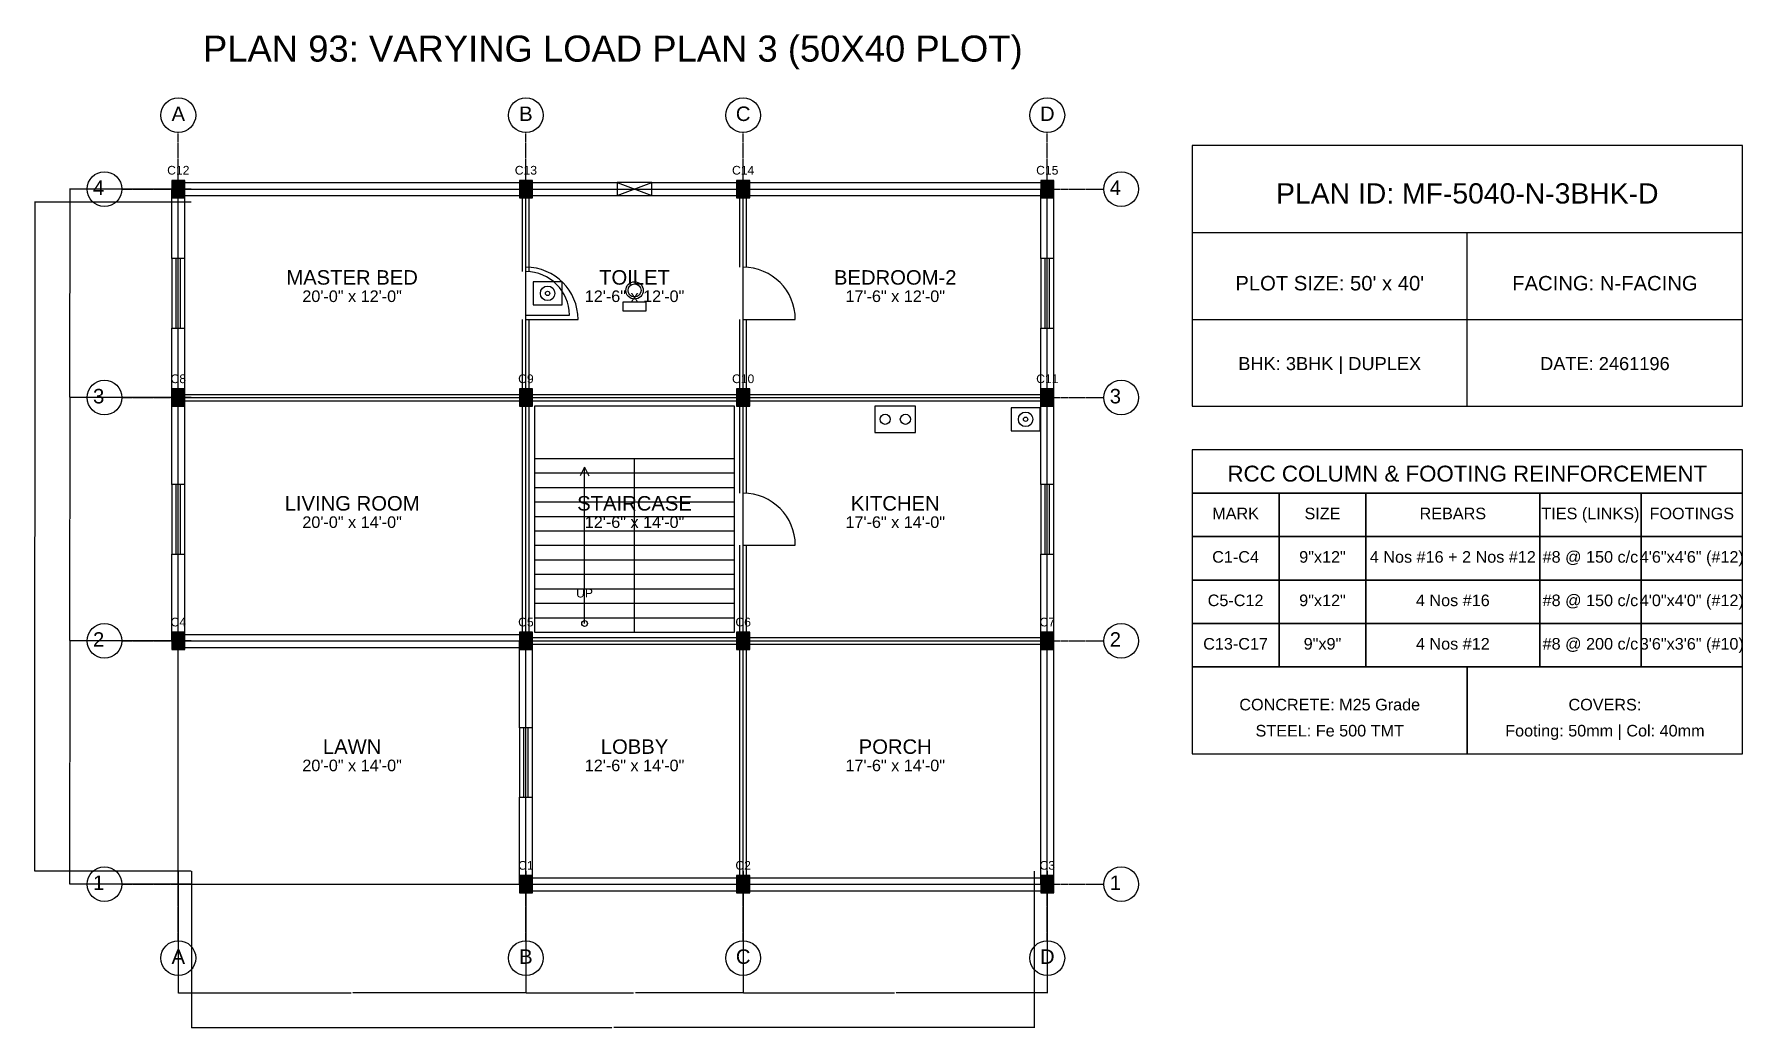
# Model space of a CAD drawing. Header units: inches. Extents: x -134 to 23580, y -99 to 23207.
# Drawn here: x 4900 to 6080, y 22401 to 23087 of the extents above; entities that cross this region are included whole.
import ezdxf
from ezdxf.enums import TextEntityAlignment as Align

# ---------------------------------------------------------------- set-up
doc = ezdxf.new("R2010")
doc.units = ezdxf.units.IN
doc.header["$MEASUREMENT"] = 0
doc.linetypes.add('CENTER', pattern=[2, 1.25, -0.25, 0.25, -0.25])
for name, color, linetype in [('A-COL-HATCH', 251, 'Continuous'), ('A-COLUMN', 1, 'Continuous'), ('A-DIM', 5, 'Continuous'), ('A-DOOR', 30, 'Continuous'), ('A-FIXTURE', 8, 'Continuous'), ('A-STAIR', 6, 'Continuous'), ('A-TEXT', 2, 'Continuous'), ('A-WALL-EXT', 7, 'Continuous'), ('A-WALL-INT', 9, 'Continuous'), ('A-WINDOW', 4, 'Continuous'), ('S-BEAM-FRAMING', 2, 'Continuous'), ('S-BUBBLE', 4, 'Continuous'), ('S-GRID-CENTER', 8, 'CENTER'), ('S-TABLE', 7, 'Continuous'), ('S-TEXT', 3, 'Continuous')]:
    doc.layers.add(name, color=color, linetype=linetype)
doc.styles.get("Standard").update_dxf_attribs({"font": 'arial.ttf'})
doc.dimstyles.get("Standard").update_dxf_attribs({"dimtxt": 0.18, "dimasz": 0.18, "dimexe": 0.18, "dimexo": 0.0625, "dimgap": 0.09, "dimtad": 0, "dimtih": 1, "dimtoh": 1, "dimdec": 4, "dimzin": 0, "dimdsep": 46, "dimtxsty": 'Standard', "dimcen": 0.09, "dimadec": 0, "dimazin": 0, "dimtfac": 1, "dimtdec": 4, "dimtofl": 0, "dimtmove": 0, "dimatfit": 3, "dimfxl": 1, "dimtolj": 1, "dimtzin": 0, "dimarcsym": 0})

msp = doc.modelspace()

# ---------------------------------------------------------------- texts
at = {"layer": 'A-TEXT'}
for s, height, p in [('PLAN 93: VARYING LOAD PLAN 3 (50X40 PLOT)', 18, (5300, 23068)), ('C12', 6, (5000, 22990)), ('C13', 6, (5240, 22990)), ('C14', 6, (5390, 22990)), ('C15', 6, (5600, 22990)), ('PLAN ID: MF-5040-N-3BHK-D', 14, (5890, 22970)), ('MASTER BED', 10, (5120, 22914)), ('TOILET', 10, (5315, 22914)), ('BEDROOM-2', 10, (5495, 22914)), ("PLOT SIZE: 50' x 40'", 10, (5795, 22910)), ('FACING: N-FACING', 10, (5985, 22910)), ('20\'-0" x 12\'-0"', 8, (5120, 22902)), ('12\'-6" x 12\'-0"', 8, (5315, 22902)), ('17\'-6" x 12\'-0"', 8, (5495, 22902)), ('BHK: 3BHK | DUPLEX', 9, (5795, 22855)), ('DATE: 2461196', 9, (5985, 22855)), ('C8', 6, (5000, 22846)), ('C9', 6, (5240, 22846)), ('C10', 6, (5390, 22846)), ('C11', 6, (5600, 22846)), ('LIVING ROOM', 10, (5120, 22758)), ('STAIRCASE', 10, (5315, 22758)), ('KITCHEN', 10, (5495, 22758)), ('20\'-0" x 14\'-0"', 8, (5120, 22746)), ('12\'-6" x 14\'-0"', 8, (5315, 22746)), ('17\'-6" x 14\'-0"', 8, (5495, 22746)), ('UP', 6, (5280.5, 22698)), ('C4', 6, (5000, 22678)), ('C5', 6, (5240, 22678)), ('C6', 6, (5390, 22678)), ('C7', 6, (5600, 22678)), ('LAWN', 10, (5120, 22590)), ('LOBBY', 10, (5315, 22590)), ('PORCH', 10, (5495, 22590)), ('20\'-0" x 14\'-0"', 8, (5120, 22578)), ('12\'-6" x 14\'-0"', 8, (5315, 22578)), ('17\'-6" x 14\'-0"', 8, (5495, 22578)), ('C1', 6, (5240, 22510)), ('C2', 6, (5390, 22510)), ('C3', 6, (5600, 22510))]:
    msp.add_text(s, height=height, dxfattribs=at).set_placement(p, align=Align.CENTER)
at = {"layer": 'S-TEXT'}
for s, height, p in [('A', 10, (5000, 23027)), ('B', 10, (5240, 23027)), ('C', 10, (5390, 23027)), ('D', 10, (5600, 23027)), ('4', 10, (4945, 22976)), ('4', 10, (5647, 22976)), ('3', 10, (4945, 22832)), ('3', 10, (5647, 22832)), ('RCC COLUMN & FOOTING REINFORCEMENT', 11, (5890, 22778)), ('MARK', 8, (5730, 22752)), ('SIZE', 8, (5790, 22752)), ('REBARS', 8, (5880, 22752)), ('TIES (LINKS)', 8, (5975, 22752)), ('FOOTINGS', 8, (6045, 22752)), ('C1-C4', 8, (5730, 22722)), ('9"x12"', 8, (5790, 22722)), ('4 Nos #16 + 2 Nos #12', 8, (5880, 22722)), ('#8 @ 150 c/c', 8, (5975, 22722)), ('4\'6"x4\'6" (#12)', 8, (6045, 22722)), ('C5-C12', 8, (5730, 22692)), ('9"x12"', 8, (5790, 22692)), ('4 Nos #16', 8, (5880, 22692)), ('#8 @ 150 c/c', 8, (5975, 22692)), ('4\'0"x4\'0" (#12)', 8, (6045, 22692)), ('2', 10, (4945, 22664)), ('2', 10, (5647, 22664)), ('C13-C17', 8, (5730, 22662)), ('9"x9"', 8, (5790, 22662)), ('4 Nos #12', 8, (5880, 22662)), ('#8 @ 200 c/c', 8, (5975, 22662)), ('3\'6"x3\'6" (#10)', 8, (6045, 22662)), ('CONCRETE: M25 Grade', 8, (5795, 22620)), ('COVERS:', 8, (5985, 22620)), ('STEEL: Fe 500 TMT', 8, (5795, 22602)), ('Footing: 50mm | Col: 40mm', 8, (5985, 22602)), ('1', 10, (4945, 22496)), ('1', 10, (5647, 22496)), ('A', 10, (5000, 22445)), ('B', 10, (5240, 22445)), ('C', 10, (5390, 22445)), ('D', 10, (5600, 22445))]:
    msp.add_text(s, height=height, dxfattribs=at).set_placement(p, align=Align.CENTER)

# ---------------------------------------------------------------- blocks, each defined once
blk = doc.blocks.new('*D796')
at = {"layer": 'A-DIM', "color": 0, "lineweight": -2, "transparency": 16777216}
for p, q in [((5000, 22508.9), (5000, 22424.8)), ((5240, 22508.9), (5240, 22424.8)), ((5000.2, 22425), (5119.4, 22425)), ((5239.8, 22425), (5120.6, 22425))]:
    blk.add_line(p, q, dxfattribs=at)
at = {"layer": 'A-DIM', "color": 0, "transparency": 16777216}
for points in [[(5000.2, 22425), (5000.2, 22425), (5000, 22425)], [(5239.8, 22425), (5239.8, 22425), (5240, 22425)]]:
    blk.add_solid(points, dxfattribs=at)
at = {"layer": 'Defpoints', "color": 0, "transparency": 16777216}
for p in [(5000, 22509), (5240, 22509), (5240, 22425)]:
    blk.add_point(p, dxfattribs=at)
at = {"layer": 'A-DIM', "color": 0, "transparency": 16777216, "insert": (5120, 22425), "char_height": 0.18, "attachment_point": 5}
blk.add_mtext('\\A1;240.0000', dxfattribs=at)
blk = doc.blocks.new('*D797')
at = {"layer": 'A-DIM', "color": 0, "lineweight": -2, "transparency": 16777216}
for p, q in [((5240, 22508.9), (5240, 22424.8)), ((5390, 22508.9), (5390, 22424.8)), ((5240.2, 22425), (5314.4, 22425)), ((5389.8, 22425), (5315.6, 22425))]:
    blk.add_line(p, q, dxfattribs=at)
at = {"layer": 'A-DIM', "color": 0, "transparency": 16777216}
for points in [[(5240.2, 22425), (5240.2, 22425), (5240, 22425)], [(5389.8, 22425), (5389.8, 22425), (5390, 22425)]]:
    blk.add_solid(points, dxfattribs=at)
at = {"layer": 'Defpoints', "color": 0, "transparency": 16777216}
for p in [(5240, 22509), (5390, 22509), (5390, 22425)]:
    blk.add_point(p, dxfattribs=at)
at = {"layer": 'A-DIM', "color": 0, "transparency": 16777216, "insert": (5315, 22425), "char_height": 0.18, "attachment_point": 5}
blk.add_mtext('\\A1;150.0000', dxfattribs=at)
blk = doc.blocks.new('*D798')
at = {"layer": 'A-DIM', "color": 0, "lineweight": -2, "transparency": 16777216}
for p, q in [((5390, 22508.9), (5390, 22424.8)), ((5600, 22508.9), (5600, 22424.8)), ((5390.2, 22425), (5494.4, 22425)), ((5599.8, 22425), (5495.6, 22425))]:
    blk.add_line(p, q, dxfattribs=at)
at = {"layer": 'A-DIM', "color": 0, "transparency": 16777216}
for points in [[(5390.2, 22425), (5390.2, 22425), (5390, 22425)], [(5599.8, 22425), (5599.8, 22425), (5600, 22425)]]:
    blk.add_solid(points, dxfattribs=at)
at = {"layer": 'Defpoints', "color": 0, "transparency": 16777216}
for p in [(5390, 22509), (5600, 22509), (5600, 22425)]:
    blk.add_point(p, dxfattribs=at)
at = {"layer": 'A-DIM', "color": 0, "transparency": 16777216, "insert": (5495, 22425), "char_height": 0.18, "attachment_point": 5}
blk.add_mtext('\\A1;210.0000', dxfattribs=at)
blk = doc.blocks.new('*D799')
at = {"layer": 'A-DIM', "color": 0, "lineweight": -2, "transparency": 16777216}
for p, q in [((5009, 22508.9), (5009, 22400.8)), ((5591, 22508.9), (5591, 22400.8)), ((5009.2, 22401), (5299.4, 22401)), ((5590.8, 22401), (5300.6, 22401))]:
    blk.add_line(p, q, dxfattribs=at)
at = {"layer": 'A-DIM', "color": 0, "transparency": 16777216}
for points in [[(5009.2, 22401), (5009.2, 22401), (5009, 22401)], [(5590.8, 22401), (5590.8, 22401), (5591, 22401)]]:
    blk.add_solid(points, dxfattribs=at)
at = {"layer": 'Defpoints', "color": 0, "transparency": 16777216}
for p in [(5009, 22509), (5591, 22509), (5591, 22401)]:
    blk.add_point(p, dxfattribs=at)
at = {"layer": 'A-DIM', "color": 0, "transparency": 16777216, "insert": (5300, 22401), "char_height": 0.18, "attachment_point": 5}
blk.add_mtext('\\A1;582.0000', dxfattribs=at)
blk = doc.blocks.new('*D800')
at = {"layer": 'A-DIM', "color": 0, "lineweight": -2, "transparency": 16777216}
for p, q in [((5008.9, 22668), (4924.8, 22668)), ((4925, 22667.8), (4925, 22584.2)), ((4925, 22500.2), (4925, 22583.8)), ((5008.9, 22500), (4924.8, 22500))]:
    blk.add_line(p, q, dxfattribs=at)
at = {"layer": 'A-DIM', "color": 0, "transparency": 16777216}
for points in [[(4925, 22667.8), (4925, 22667.8), (4925, 22668)], [(4925, 22500.2), (4925, 22500.2), (4925, 22500)]]:
    blk.add_solid(points, dxfattribs=at)
at = {"layer": 'Defpoints', "color": 0, "transparency": 16777216}
for p in [(4925, 22668), (5009, 22668), (5009, 22500)]:
    blk.add_point(p, dxfattribs=at)
at = {"layer": 'A-DIM', "color": 0, "transparency": 16777216, "insert": (4925, 22584), "char_height": 0.18, "attachment_point": 5}
blk.add_mtext('\\A1;168.0000', dxfattribs=at)
blk = doc.blocks.new('*D801')
at = {"layer": 'A-DIM', "color": 0, "lineweight": -2, "transparency": 16777216}
for p, q in [((5008.9, 22836), (4924.8, 22836)), ((4925, 22835.8), (4925, 22752.2)), ((4925, 22668.2), (4925, 22751.8)), ((5008.9, 22668), (4924.8, 22668))]:
    blk.add_line(p, q, dxfattribs=at)
at = {"layer": 'A-DIM', "color": 0, "transparency": 16777216}
for points in [[(4925, 22835.8), (4925, 22835.8), (4925, 22836)], [(4925, 22668.2), (4925, 22668.2), (4925, 22668)]]:
    blk.add_solid(points, dxfattribs=at)
at = {"layer": 'Defpoints', "color": 0, "transparency": 16777216}
for p in [(4925, 22836), (5009, 22836), (5009, 22668)]:
    blk.add_point(p, dxfattribs=at)
at = {"layer": 'A-DIM', "color": 0, "transparency": 16777216, "insert": (4925, 22752), "char_height": 0.18, "attachment_point": 5}
blk.add_mtext('\\A1;168.0000', dxfattribs=at)
blk = doc.blocks.new('*D802')
at = {"layer": 'A-DIM', "color": 0, "lineweight": -2, "transparency": 16777216}
for p, q in [((5008.9, 22980), (4924.8, 22980)), ((4925, 22979.8), (4925, 22908.2)), ((4925, 22836.2), (4925, 22907.8)), ((5008.9, 22836), (4924.8, 22836))]:
    blk.add_line(p, q, dxfattribs=at)
at = {"layer": 'A-DIM', "color": 0, "transparency": 16777216}
for points in [[(4925, 22979.8), (4925, 22979.8), (4925, 22980)], [(4925, 22836.2), (4925, 22836.2), (4925, 22836)]]:
    blk.add_solid(points, dxfattribs=at)
at = {"layer": 'Defpoints', "color": 0, "transparency": 16777216}
for p in [(4925, 22980), (5009, 22980), (5009, 22836)]:
    blk.add_point(p, dxfattribs=at)
at = {"layer": 'A-DIM', "color": 0, "transparency": 16777216, "insert": (4925, 22908), "char_height": 0.18, "attachment_point": 5}
blk.add_mtext('\\A1;144.0000', dxfattribs=at)
blk = doc.blocks.new('*D803')
at = {"layer": 'A-DIM', "color": 0, "lineweight": -2, "transparency": 16777216}
for p, q in [((5008.9, 22971), (4900.8, 22971)), ((4901, 22970.8), (4901, 22740.2)), ((4901, 22509.2), (4901, 22739.8)), ((5008.9, 22509), (4900.8, 22509))]:
    blk.add_line(p, q, dxfattribs=at)
at = {"layer": 'A-DIM', "color": 0, "transparency": 16777216}
for points in [[(4901, 22970.8), (4901, 22970.8), (4901, 22971)], [(4901, 22509.2), (4901, 22509.2), (4901, 22509)]]:
    blk.add_solid(points, dxfattribs=at)
at = {"layer": 'Defpoints', "color": 0, "transparency": 16777216}
for p in [(4901, 22971), (5009, 22971), (5009, 22509)]:
    blk.add_point(p, dxfattribs=at)
at = {"layer": 'A-DIM', "color": 0, "transparency": 16777216, "insert": (4901, 22740), "char_height": 0.18, "attachment_point": 5}
blk.add_mtext('\\A1;462.0000', dxfattribs=at)

# ---------------------------------------------------------------- dimensions: what is measured, and where the dimension line sits
at = {"layer": 'A-DIM'}
for base, p1, p2, picture, middle in [((4901, 22971), (5009, 22509), (5009, 22971), '*D803', (4901, 22740)), ((4925, 22980), (5009, 22836), (5009, 22980), '*D802', (4925, 22908)), ((4925, 22836), (5009, 22668), (5009, 22836), '*D801', (4925, 22752)), ((4925, 22668), (5009, 22500), (5009, 22668), '*D800', (4925, 22584))]:
    dim = msp.add_linear_dim(base=base, p1=p1, p2=p2, angle=90, dimstyle='Standard', dxfattribs=at)
    dim.commit()
    dim.dimension.update_dxf_attribs({"geometry": picture, "text_midpoint": middle})
for base, p1, p2, picture, middle in [((5240, 22425), (5000, 22509), (5240, 22509), '*D796', (5120, 22425)), ((5591, 22401), (5009, 22509), (5591, 22509), '*D799', (5300, 22401)), ((5390, 22425), (5240, 22509), (5390, 22509), '*D797', (5315, 22425)), ((5600, 22425), (5390, 22509), (5600, 22509), '*D798', (5495, 22425))]:
    dim = msp.add_linear_dim(base=base, p1=p1, p2=p2, dimstyle='Standard', dxfattribs=at)
    dim.commit()
    dim.dimension.update_dxf_attribs({"geometry": picture, "text_midpoint": middle})

# ---------------------------------------------------------------- linework, layer by layer
at = {"layer": 'A-COL-HATCH'}
for points in [[(4995.5, 22974), (5004.5, 22974), (4995.5, 22986), (5004.5, 22986)], [(5235.5, 22974), (5244.5, 22974), (5235.5, 22986), (5244.5, 22986)], [(5385.5, 22974), (5394.5, 22974), (5385.5, 22986), (5394.5, 22986)], [(5595.5, 22974), (5604.5, 22974), (5595.5, 22986), (5604.5, 22986)], [(4995.5, 22830), (5004.5, 22830), (4995.5, 22842), (5004.5, 22842)], [(5235.5, 22830), (5244.5, 22830), (5235.5, 22842), (5244.5, 22842)], [(5385.5, 22830), (5394.5, 22830), (5385.5, 22842), (5394.5, 22842)], [(5595.5, 22830), (5604.5, 22830), (5595.5, 22842), (5604.5, 22842)], [(4995.5, 22662), (5004.5, 22662), (4995.5, 22674), (5004.5, 22674)], [(5235.5, 22662), (5244.5, 22662), (5235.5, 22674), (5244.5, 22674)], [(5385.5, 22662), (5394.5, 22662), (5385.5, 22674), (5394.5, 22674)], [(5595.5, 22662), (5604.5, 22662), (5595.5, 22674), (5604.5, 22674)], [(5235.5, 22494), (5244.5, 22494), (5235.5, 22506), (5244.5, 22506)], [(5385.5, 22494), (5394.5, 22494), (5385.5, 22506), (5394.5, 22506)], [(5595.5, 22494), (5604.5, 22494), (5595.5, 22506), (5604.5, 22506)]]:
    msp.add_solid(points, dxfattribs=at)
at = {"layer": 'A-COLUMN'}
for points in [[(4995.5, 22974), (5004.5, 22974), (5004.5, 22986), (4995.5, 22986)], [(5235.5, 22974), (5244.5, 22974), (5244.5, 22986), (5235.5, 22986)], [(5385.5, 22974), (5394.5, 22974), (5394.5, 22986), (5385.5, 22986)], [(5595.5, 22974), (5604.5, 22974), (5604.5, 22986), (5595.5, 22986)], [(4995.5, 22830), (5004.5, 22830), (5004.5, 22842), (4995.5, 22842)], [(5235.5, 22830), (5244.5, 22830), (5244.5, 22842), (5235.5, 22842)], [(5385.5, 22830), (5394.5, 22830), (5394.5, 22842), (5385.5, 22842)], [(5595.5, 22830), (5604.5, 22830), (5604.5, 22842), (5595.5, 22842)], [(4995.5, 22662), (5004.5, 22662), (5004.5, 22674), (4995.5, 22674)], [(5235.5, 22662), (5244.5, 22662), (5244.5, 22674), (5235.5, 22674)], [(5385.5, 22662), (5394.5, 22662), (5394.5, 22674), (5385.5, 22674)], [(5595.5, 22662), (5604.5, 22662), (5604.5, 22674), (5595.5, 22674)], [(5235.5, 22494), (5244.5, 22494), (5244.5, 22506), (5235.5, 22506)], [(5385.5, 22494), (5394.5, 22494), (5394.5, 22506), (5385.5, 22506)], [(5595.5, 22494), (5604.5, 22494), (5604.5, 22506), (5595.5, 22506)]]:
    msp.add_lwpolyline(points, close=True, dxfattribs=at)
at = {"layer": 'A-DOOR'}
for p, q in [((5240, 22893), (5270, 22893)), ((5240, 22890), (5276, 22890)), ((5390, 22890), (5426, 22890)), ((5390, 22734), (5426, 22734))]:
    msp.add_line(p, q, dxfattribs=at)
for centre, radius in [((5240, 22890), 36), ((5240, 22893), 30), ((5390, 22890), 36), ((5390, 22734), 36)]:
    msp.add_arc(centre, radius, 0, 90, dxfattribs=at)
at = {"layer": 'A-FIXTURE'}
for points in [[(5245, 22900), (5265, 22900), (5265, 22916), (5245, 22916)], [(5307, 22896), (5323, 22896), (5323, 22902), (5307, 22902)], [(5481, 22812), (5509, 22812), (5509, 22830), (5481, 22830)], [(5575, 22813), (5595, 22813), (5595, 22829), (5575, 22829)]]:
    msp.add_lwpolyline(points, close=True, dxfattribs=at)
for centre, radius in [((5255, 22908), 5), ((5315, 22910), 6), ((5315, 22910), 4.5), ((5255, 22908), 1.5), ((5488, 22821), 3.5), ((5502, 22821), 3.5), ((5585, 22821), 5), ((5585, 22821), 1.5)]:
    msp.add_circle(centre, radius, dxfattribs=at)
at = {"layer": 'A-STAIR'}
for p, q in [((5246, 22794), (5384, 22794)), ((5315, 22674), (5315, 22794)), ((5246, 22784), (5315, 22784)), ((5280.5, 22788), (5277.5, 22782)), ((5280.5, 22680), (5280.5, 22788)), ((5280.5, 22788), (5283.5, 22782)), ((5315, 22784), (5384, 22784)), ((5246, 22774), (5315, 22774)), ((5315, 22774), (5384, 22774)), ((5246, 22764), (5315, 22764)), ((5315, 22764), (5384, 22764)), ((5246, 22754), (5315, 22754)), ((5315, 22754), (5384, 22754)), ((5246, 22744), (5315, 22744)), ((5246, 22734), (5315, 22734)), ((5315, 22744), (5384, 22744)), ((5315, 22734), (5384, 22734)), ((5246, 22724), (5315, 22724)), ((5315, 22724), (5384, 22724)), ((5246, 22714), (5315, 22714)), ((5315, 22714), (5384, 22714)), ((5246, 22704), (5315, 22704)), ((5315, 22704), (5384, 22704)), ((5246, 22694), (5315, 22694)), ((5315, 22694), (5384, 22694)), ((5246, 22684), (5315, 22684)), ((5315, 22684), (5384, 22684))]:
    msp.add_line(p, q, dxfattribs=at)
msp.add_lwpolyline([(5246, 22674), (5384, 22674), (5384, 22830), (5246, 22830)], close=True, dxfattribs=at)
msp.add_circle((5280.5, 22680), 2, dxfattribs=at)
at = {"layer": 'A-WALL-EXT'}
for p, q in [((5000, 22984.5), (5240, 22984.5)), ((5240, 22984.5), (5303, 22984.5)), ((5327, 22984.5), (5390, 22984.5)), ((5390, 22984.5), (5600, 22984.5)), ((4995.5, 22932), (4995.5, 22980)), ((5000, 22975.5), (5240, 22975.5)), ((5004.5, 22932), (5004.5, 22980)), ((5240, 22975.5), (5303, 22975.5)), ((5327, 22975.5), (5390, 22975.5)), ((5390, 22975.5), (5600, 22975.5)), ((5595.5, 22932), (5595.5, 22980)), ((5604.5, 22932), (5604.5, 22980)), ((5700, 22950), (6080, 22950)), ((5890, 22830), (5890, 22950)), ((5700, 22890), (6080, 22890)), ((4995.5, 22836), (4995.5, 22884)), ((5004.5, 22836), (5004.5, 22884)), ((5595.5, 22836), (5595.5, 22884)), ((5604.5, 22836), (5604.5, 22884)), ((4995.5, 22776), (4995.5, 22836)), ((5004.5, 22776), (5004.5, 22836)), ((5595.5, 22776), (5595.5, 22836)), ((5604.5, 22776), (5604.5, 22836)), ((4995.5, 22668), (4995.5, 22728)), ((5004.5, 22668), (5004.5, 22728)), ((5595.5, 22668), (5595.5, 22728)), ((5604.5, 22668), (5604.5, 22728)), ((5000, 22672.5), (5240, 22672.5)), ((5000, 22663.5), (5240, 22663.5)), ((5235.5, 22608), (5235.5, 22668)), ((5244.5, 22608), (5244.5, 22668)), ((5595.5, 22500), (5595.5, 22668)), ((5604.5, 22500), (5604.5, 22668)), ((5235.5, 22500), (5235.5, 22560)), ((5244.5, 22500), (5244.5, 22560)), ((5240, 22504.5), (5390, 22504.5)), ((5390, 22504.5), (5600, 22504.5)), ((5240, 22495.5), (5390, 22495.5)), ((5390, 22495.5), (5600, 22495.5))]:
    msp.add_line(p, q, dxfattribs=at)
msp.add_lwpolyline([(5700, 22830), (6080, 22830), (6080, 23010), (5700, 23010)], close=True, dxfattribs=at)
at = {"layer": 'A-WALL-INT'}
for p, q in [((5237.75, 22923), (5237.75, 22980)), ((5242.25, 22923), (5242.25, 22980)), ((5387.75, 22926), (5387.75, 22980)), ((5392.25, 22926), (5392.25, 22980)), ((5237.75, 22836), (5237.75, 22890)), ((5242.25, 22836), (5242.25, 22890)), ((5387.75, 22836), (5387.75, 22890)), ((5392.25, 22836), (5392.25, 22890)), ((5000, 22838.25), (5240, 22838.25)), ((5000, 22833.75), (5240, 22833.75)), ((5237.75, 22668), (5237.75, 22836)), ((5240, 22838.25), (5390, 22838.25)), ((5240, 22833.75), (5390, 22833.75)), ((5242.25, 22668), (5242.25, 22836)), ((5387.75, 22770), (5387.75, 22836)), ((5390, 22838.25), (5600, 22838.25)), ((5390, 22833.75), (5600, 22833.75)), ((5392.25, 22770), (5392.25, 22836)), ((5387.75, 22668), (5387.75, 22734)), ((5392.25, 22668), (5392.25, 22734)), ((5240, 22670.25), (5390, 22670.25)), ((5240, 22665.75), (5390, 22665.75)), ((5387.75, 22500), (5387.75, 22668)), ((5390, 22670.25), (5600, 22670.25)), ((5390, 22665.75), (5600, 22665.75)), ((5392.25, 22500), (5392.25, 22668))]:
    msp.add_line(p, q, dxfattribs=at)
at = {"layer": 'A-WINDOW'}
for p, q in [((5303, 22975.5), (5327, 22984.5)), ((5303, 22984.5), (5327, 22975.5)), ((4998.5, 22884), (4998.5, 22932)), ((5001.5, 22884), (5001.5, 22932)), ((5598.5, 22884), (5598.5, 22932)), ((5601.5, 22884), (5601.5, 22932)), ((4998.5, 22728), (4998.5, 22776)), ((5001.5, 22728), (5001.5, 22776)), ((5598.5, 22728), (5598.5, 22776)), ((5601.5, 22728), (5601.5, 22776)), ((5238.5, 22560), (5238.5, 22608)), ((5241.5, 22560), (5241.5, 22608))]:
    msp.add_line(p, q, dxfattribs=at)
for points in [[(5303, 22975.5), (5327, 22975.5), (5327, 22984.5), (5303, 22984.5)], [(4995.5, 22884), (5004.5, 22884), (5004.5, 22932), (4995.5, 22932)], [(5595.5, 22884), (5604.5, 22884), (5604.5, 22932), (5595.5, 22932)], [(4995.5, 22728), (5004.5, 22728), (5004.5, 22776), (4995.5, 22776)], [(5595.5, 22728), (5604.5, 22728), (5604.5, 22776), (5595.5, 22776)], [(5235.5, 22560), (5244.5, 22560), (5244.5, 22608), (5235.5, 22608)]]:
    msp.add_lwpolyline(points, close=True, dxfattribs=at)
at = {"layer": 'S-BEAM-FRAMING'}
for p, q in [((5000, 22500), (5000, 22980)), ((5000, 22980), (5600, 22980)), ((5240, 22500), (5240, 22980)), ((5390, 22500), (5390, 22980)), ((5600, 22500), (5600, 22980)), ((5000, 22836), (5600, 22836)), ((5000, 22668), (5600, 22668)), ((5000, 22500), (5600, 22500))]:
    msp.add_line(p, q, dxfattribs=at)
at = {"layer": 'S-BUBBLE'}
for centre in [(5000, 23031), (5240, 23031), (5390, 23031), (5600, 23031), (4949, 22980), (5651, 22980), (4949, 22836), (5651, 22836), (4949, 22668), (5651, 22668), (4949, 22500), (5651, 22500), (5000, 22449), (5240, 22449), (5390, 22449), (5600, 22449)]:
    msp.add_circle(centre, 12, dxfattribs=at)
at = {"layer": 'S-GRID-CENTER'}
for p, q in [((5000, 22461), (5000, 23019)), ((5240, 22461), (5240, 23019)), ((5390, 22461), (5390, 23019)), ((5600, 22461), (5600, 23019)), ((4961, 22980), (5639, 22980)), ((4961, 22836), (5639, 22836)), ((4961, 22668), (5639, 22668)), ((4961, 22500), (5639, 22500))]:
    msp.add_line(p, q, dxfattribs=at)
at = {"layer": 'S-TABLE'}
for points in [[(5700, 22770), (6080, 22770), (6080, 22800), (5700, 22800)], [(5700, 22740), (5760, 22740), (5760, 22770), (5700, 22770)], [(5760, 22740), (5820, 22740), (5820, 22770), (5760, 22770)], [(5820, 22740), (5940, 22740), (5940, 22770), (5820, 22770)], [(5940, 22740), (6010, 22740), (6010, 22770), (5940, 22770)], [(6010, 22740), (6080, 22740), (6080, 22770), (6010, 22770)], [(5700, 22710), (5760, 22710), (5760, 22740), (5700, 22740)], [(5760, 22710), (5820, 22710), (5820, 22740), (5760, 22740)], [(5820, 22710), (5940, 22710), (5940, 22740), (5820, 22740)], [(5940, 22710), (6010, 22710), (6010, 22740), (5940, 22740)], [(6010, 22710), (6080, 22710), (6080, 22740), (6010, 22740)], [(5700, 22680), (5760, 22680), (5760, 22710), (5700, 22710)], [(5760, 22680), (5820, 22680), (5820, 22710), (5760, 22710)], [(5820, 22680), (5940, 22680), (5940, 22710), (5820, 22710)], [(5940, 22680), (6010, 22680), (6010, 22710), (5940, 22710)], [(6010, 22680), (6080, 22680), (6080, 22710), (6010, 22710)], [(5700, 22650), (5760, 22650), (5760, 22680), (5700, 22680)], [(5760, 22650), (5820, 22650), (5820, 22680), (5760, 22680)], [(5820, 22650), (5940, 22650), (5940, 22680), (5820, 22680)], [(5940, 22650), (6010, 22650), (6010, 22680), (5940, 22680)], [(6010, 22650), (6080, 22650), (6080, 22680), (6010, 22680)], [(5700, 22590), (5890, 22590), (5890, 22650), (5700, 22650)], [(5890, 22590), (6080, 22590), (6080, 22650), (5890, 22650)]]:
    msp.add_lwpolyline(points, close=True, dxfattribs=at)

msp.set_redraw_order([(e.dxf.handle, doc.entitydb.next_handle()) for e in msp.query("TEXT MTEXT ATTDEF DIMENSION ARC_DIMENSION")])  # texts and dimensions are drawn at this point

doc.saveas('drawing.dxf')
